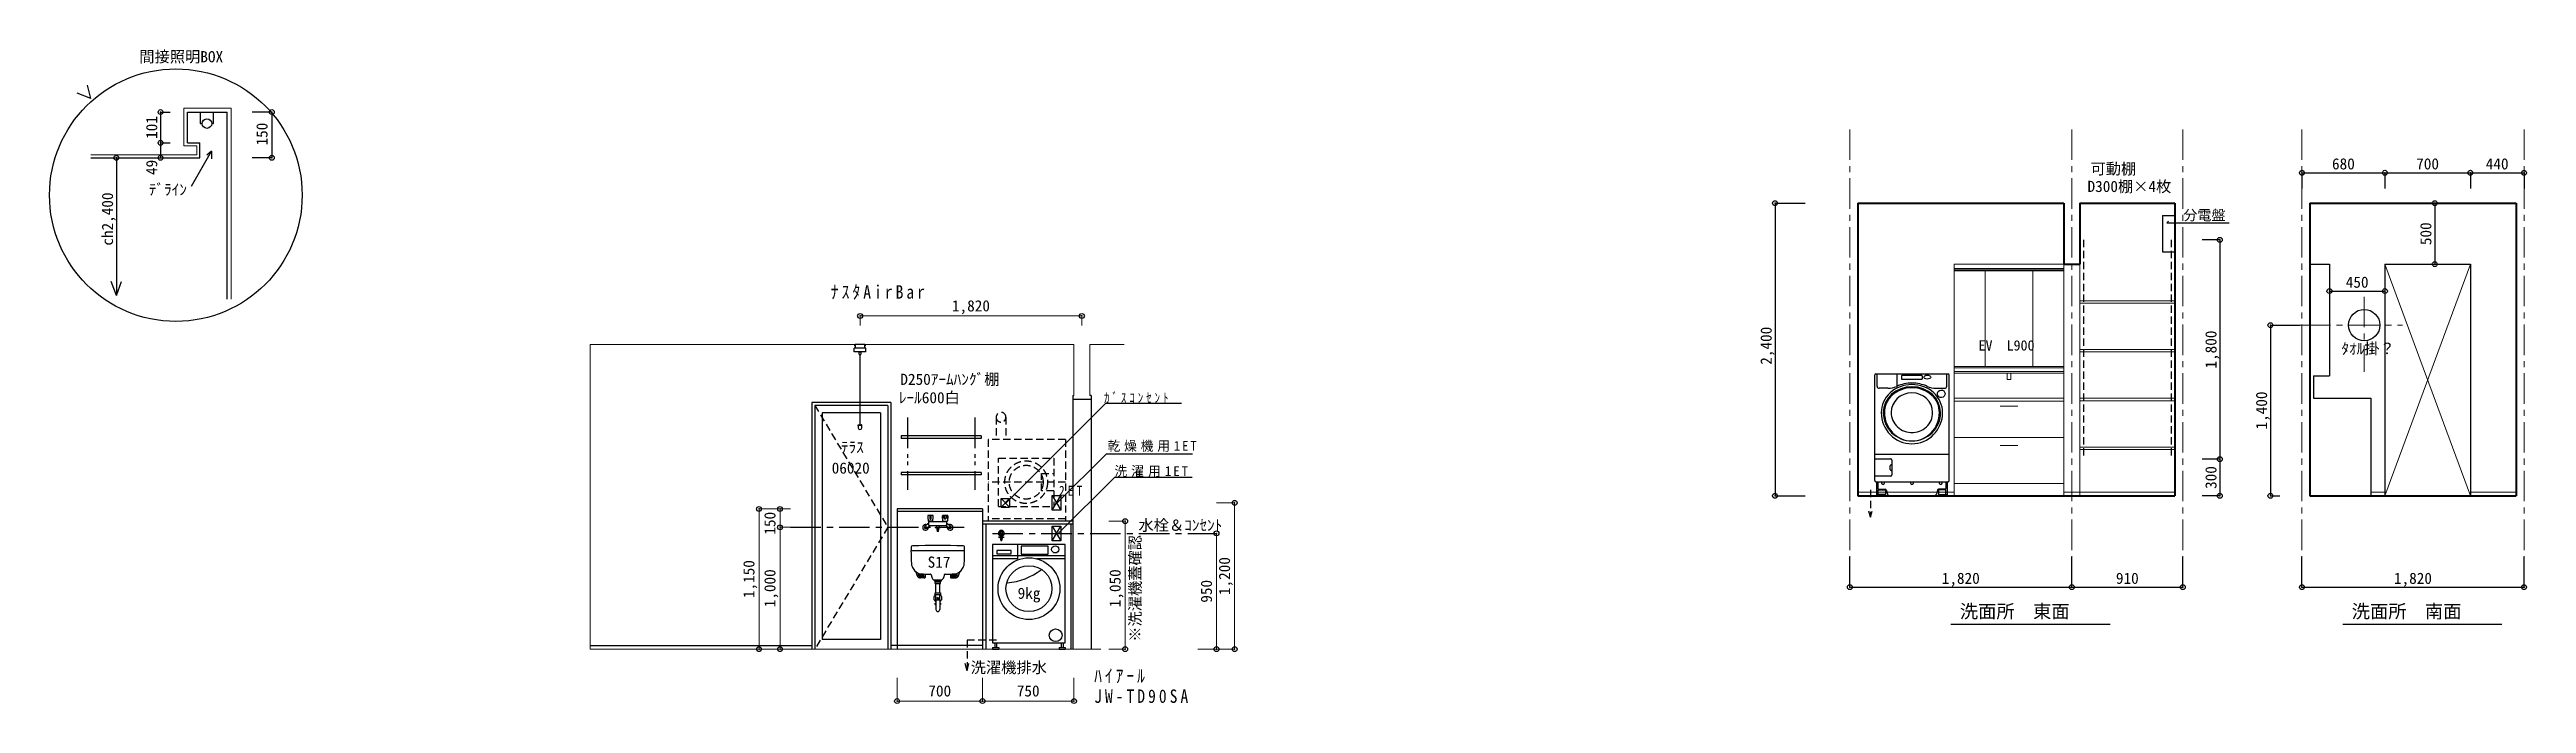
# Model space of a CAD drawing. Units: millimetres at full size, sheet at 1:50, with parts at 1:20. Extents: x -31113 to 29332, y -20209 to 31249.
# Drawn here: x -4985 to 15317, y -13799 to -8434 of the extents above; entities that cross this region are included whole.
import ezdxf
from ezdxf.enums import TextEntityAlignment as Align

# ---------------------------------------------------------------- set-up
doc = ezdxf.new("R2010")
doc.units = ezdxf.units.MM
doc.header["$LTSCALE"] = 50
doc.header["$PDMODE"] = 32
doc.header["$PDSIZE"] = 40
for name, pattern in [('CHAIN1', [8, 5, -1, 1, -1]), ('DASHED1', [1.8, 1.2, -0.6]), ('DOUBLE_CHAIN1', [8.8, 5, -1, 0.6, -0.6, 0.6, -1])]:
    doc.linetypes.add(name, pattern=pattern)
for name, color, linetype, lineweight in [('0-F_補助線', 7, 'Continuous', 25), ('B-1_通り芯・通り番号', 1, 'CHAIN1', 18), ('B-3_仕上線(黄)', 3, 'Continuous', 40), ('B-6_住宅設備・造作', 1, 'Continuous', 18), ('B-A_文字', 7, 'Continuous', 25), ('B-F_寸法・方位', 7, 'Continuous', 25), ('E-3_Layer227', 7, 'Continuous', 25), ('E-A_Layer234', 7, 'Continuous', 25), ('E-F_Layer239', 7, 'Continuous', 25)]:
    doc.layers.add(name, color=color, linetype=linetype, lineweight=lineweight)
doc.styles.add('ＭＳ ゴシック', font='')
doc.styles.get('ＭＳ ゴシック').set_extended_font_data('MS Gothic')

msp = doc.modelspace()

# ---------------------------------------------------------------- texts
at = {"layer": 'B-A_文字', "style": 'ＭＳ ゴシック'}
for s, height, p in [('間接照明BOX', 91.64, (-4248.93, -8566.17)), ('D300棚×4枚', 91.64, (11719.57, -9630.21)), ('可動棚', 91.64, (11743.7, -9485.42)), ('分電盤', 84.31, (12504.86, -9859.96)), ('1,820', 91.64, (2411.68, -10609.76)), ('EV\u3000L900', 84.31, (10826.03, -10928.3)), ('ﾃﾗｽ', 91.64, (1501.41, -11770.17)), ('06020', 91.64, (1426.03, -11940.36)), ('S17', 91.64, (2212.45, -12712.35)), ('9kg', 91.64, (2950.19, -12967.74)), ('洗面所\u3000東面', 110, (10672.45, -13130.71)), ('洗面所\u3000南面', 110, (13884.4, -13130.71)), ('洗濯機排水', 91.64, (2565.25, -13576.27)), ('700', 91.64, (2218.18, -13768.91)), ('750', 91.64, (2943.18, -13768.91))]:
    msp.add_text(s, height=height, dxfattribs=at).set_placement(p, align=Align.BOTTOM_LEFT)
for s, p in [('2,400', (9158.13, -11019.9)), ('150', (992.75, -12413.6)), ('※洗濯機蓋確認', (3986.55, -13292.41)), ('1,150', (820.42, -12934.52)), ('1,000', (992.75, -13009.52)), ('1,050', (3821.97, -13009.52)), ('1,200', (4718.71, -12909.52)), ('950', (4570.3, -12972.02))]:
    msp.add_text(s, height=91.64, rotation=90, dxfattribs=at).set_placement(p, align=Align.BOTTOM_LEFT)
at = {"layer": 'B-A_文字', "color": 6, "style": 'ＭＳ ゴシック'}
msp.add_text('ﾀｵﾙ掛？', height=91.64, dxfattribs=at).set_placement((13800.51, -10960.71), align=Align.BOTTOM_LEFT)
at = {"layer": 'B-A_文字', "color": 4, "style": 'ＭＳ ゴシック'}
for s, p in [('D250ｱｰﾑﾊﾝｸﾞ棚', (1988.87, -11212.49)), ('ﾚｰﾙ600白', (1977.21, -11363.19)), ('水栓＆ｺﾝｾﾝﾄ', (3940.3, -12409.35))]:
    msp.add_text(s, height=91.64, dxfattribs=at).set_placement(p, align=Align.BOTTOM_LEFT)
at = {"layer": 'B-A_文字', "attachment_point": 7, "style": 'ＭＳ ゴシック'}
for s, insert, char_height in [('\\T1.39;\\W0.85;ﾅｽﾀAirBar', (1418.84, -10486.91), 110), ('\\T1.57;\\W0.8;ｶﾞｽｺﾝｾﾝﾄ', (3658.55, -11334.42), 80.65), ('\\T1.3;\\W0.95;乾燥機用1ET', (3686.86, -11735.15), 80.65), ('\\T1.32;\\W0.95;洗濯用1ET', (3743.46, -11942.21), 80.65), ('\\T1.54;\\W0.85;2ET', (3289.11, -12093.56), 80.65), ('\\T1.38;\\W0.85;ﾊｲｱｰﾙ', (3577.35, -13632.17), 110), ('\\T1.39;\\W0.85;JW-TD90SA', (3577.35, -13795.43), 110)]:
    msp.add_mtext(s, dxfattribs=dict(at, insert=insert, char_height=char_height))
at = {"layer": 'B-F_寸法・方位', "style": 'ＭＳ ゴシック'}
for s, p in [('680', (13723.3, -9444.87)), ('700', (14413.3, -9444.87)), ('440', (14983.3, -9444.87)), ('450', (13835.8, -10415.44)), ('1,820', (10524.63, -12844.9)), ('910', (11952.13, -12844.9)), ('1,820', (14230.8, -12844.9))]:
    msp.add_text(s, height=91.64, dxfattribs=at).set_placement(p, align=Align.BOTTOM_LEFT)
for s, p in [('500', (14565.22, -10038.65)), ('1,800', (12803.98, -11051.15)), ('1,400', (13218.41, -11551.15)), ('300', (12803.98, -12038.65))]:
    msp.add_text(s, height=91.64, rotation=90, dxfattribs=at).set_placement(p, align=Align.BOTTOM_LEFT)
at = {"layer": 'E-A_Layer234', "style": 'ＭＳ ゴシック'}
msp.add_text('ﾃﾞﾗｲﾝ', height=91.64, dxfattribs=at).set_placement((-4171.04, -9656.29), align=Align.BOTTOM_LEFT)
at = {"layer": 'E-F_Layer239', "style": 'ＭＳ ゴシック'}
for s, p in [('101', (-4074.48, -9166.98)), ('150', (-3170.63, -9221.15)), ('49', (-4074.48, -9463.43)), ('ch2,400', (-4437.07, -10043.08))]:
    msp.add_text(s, height=91.64, rotation=90, dxfattribs=at).set_placement(p, align=Align.BOTTOM_LEFT)

# ---------------------------------------------------------------- linework, layer by layer
at = {"layer": '0-F_補助線'}
for p, q in [((9975.06, -11970.58), (9975.06, -11103.68)), ((9983.84, -11094.9), (10576.28, -11094.9)), ((9994.48, -11195.77), (9994.48, -11094.9)), ((10195.06, -11112.01), (10195.06, -11136.01)), ((10362.06, -11109.01), (10198.06, -11109.01)), ((10198.06, -11139.01), (10362.06, -11139.01)), ((10365.06, -11112.01), (10365.06, -11136.01)), ((10565.64, -11195.77), (10565.64, -11094.9)), ((10585.06, -11970.58), (10585.06, -11103.68)), ((10082.28, -11213.34), (10012.04, -11213.34)), ((10477.84, -11213.34), (10548.08, -11213.34)), ((10585.06, -11755.66), (9975.06, -11755.66)), ((9975.06, -11792.84), (10107.25, -11792.84)), ((10107.25, -11932.84), (9975.06, -11932.84)), ((10101.03, -11879.06), (10101.03, -11849.91)), ((10109.81, -11841.13), (10116.03, -11841.13)), ((10116.03, -11887.84), (10109.81, -11887.84)), ((10116.03, -11801.62), (10116.03, -11924.06)), ((10116.03, -11841.13), (10116.03, -11887.84)), ((9983.84, -11979.36), (10576.28, -11979.36)), ((9990.06, -11979.36), (9990.06, -12086.59)), ((9991.82, -12088.35), (9997.87, -12088.35)), ((9997.87, -12088.35), (9997.87, -12094.9)), ((10000.89, -11979.36), (10000.89, -12035.75)), ((10005.89, -12040.75), (10061.65, -12040.75)), ((10007.6, -12094.9), (10007.6, -12084.48)), ((10070.14, -12047.26), (10079.67, -12082.85)), ((10489.99, -12047.26), (10480.45, -12082.85)), ((10554.23, -12040.75), (10498.47, -12040.75)), ((10552.52, -12094.9), (10552.52, -12084.48)), ((10559.23, -11979.36), (10559.23, -12035.75)), ((10562.25, -12088.35), (10562.25, -12094.9)), ((10568.3, -12088.35), (10562.25, -12088.35)), ((10570.06, -11979.36), (10570.06, -12086.59))]:
    msp.add_line(p, q, dxfattribs=at)
for points in [[(9994.48, -11094.9), (10156.42, -11094.9), (10156.42, -11196.93)], [(9997.87, -12094.9), (10057.6, -12094.9), (10057.6, -12084.48)], [(10562.25, -12094.9), (10502.52, -12094.9), (10502.52, -12084.48)]]:
    msp.add_lwpolyline(points, dxfattribs=at)
for points in [[(10002.6, -12084.48), (10002.6, -12045.35), (10062.6, -12045.35), (10062.6, -12084.48)], [(10557.52, -12084.48), (10557.52, -12045.35), (10497.52, -12045.35), (10497.52, -12084.48)]]:
    msp.add_lwpolyline(points, close=True, dxfattribs=at)
for centre, radius, start, end in [((9983.84, -11103.68), 8.78, 90, 180), ((10198.06, -11112.01), 3, 90, 180), ((10198.06, -11136.01), 3, 180, 270), ((10362.06, -11112.01), 3, 0, 90), ((10362.06, -11136.01), 3, 270, 360), ((10576.28, -11103.68), 8.78, 0, 90), ((10012.04, -11195.77), 17.56, 180, 270), ((10082.28, -11037.69), 175.64, 270, 294.56985), ((10278.57, -11467.03), 296.44, 89.71218, 114.56985), ((10281.55, -11467.03), 296.44, 65.43015, 90.28782), ((10477.84, -11037.69), 175.64, 245.43015, 270), ((10548.08, -11195.77), 17.56, 270, 360), ((9983.84, -11970.58), 8.78, 180, 270), ((10109.81, -11849.91), 8.78, 90, 180), ((10109.81, -11879.06), 8.78, 180, 270), ((10107.25, -11801.62), 8.78, 0, 90), ((10107.25, -11924.06), 8.78, 270, 360), ((10576.28, -11970.58), 8.78, 270, 0), ((9991.82, -12086.59), 1.76, 180, 270), ((10005.89, -12035.75), 5, 180, 270), ((10061.65, -12049.53), 8.78, 15, 90), ((10088.15, -12080.58), 8.78, 195, 270), ((10471.97, -12080.58), 8.78, 270, 345), ((10498.47, -12049.53), 8.78, 90, 165), ((10554.23, -12035.75), 5, 270, 360), ((10568.3, -12086.59), 1.76, 270, 360)]:
    msp.add_arc(centre, radius, start, end, dxfattribs=at)
for centre, major_axis, ratio in [((10406.23, -11121.38), (27.9, 0), 0.592958), ((10520.18, -11258.44), (31.61, 3.35), 0.947312)]:
    msp.add_ellipse(centre, major_axis=major_axis, ratio=ratio, dxfattribs=at)
for centre, major_axis, ratio, start_param, end_param in [((10280.06, -11412.9), (-251.41, 8.1), 0.91454, 4.7418278, 6.31837872), ((10280.06, -11412.9), (234.81, 0), 0.907571, 1.57079633, 3.14159265), ((10280.06, -11407.85), (225.06, 0), 0.883564, 1.57079633, 3.17153365), ((10280.06, -11412.9), (169.99, 0), 0.956137, 1.57079633, 3.14159265), ((10280.06, -11412.9), (251.41, 8.1), 0.91454, 6.2479919, 7.82454281), ((10280.06, -11412.9), (234.81, 0), 0.907571, 6.28318531, 7.85398163), ((10280.06, -11407.85), (225.06, 0), 0.883564, 6.25324431, 7.85398163), ((10280.06, -11412.9), (169.99, 0), 0.956137, 6.28318531, 7.85398163), ((10280.06, -11412.9), (0, 255.25), 0.985335, 1.57079633, 3.14159267), ((10280.06, -11412.9), (-234.81, 0), 0.989532, 0, 1.57079633), ((10280.06, -11412.9), (0, 232.35), 0.968287, 1.57079633, 3.14159267), ((10280.06, -11412.9), (-169.99, 0), 0.956097, 0, 1.60314112), ((10280.06, -11412.9), (169.99, 0), 0.956097, 4.68004418, 6.28318531), ((10280.06, -11412.9), (0, 255.25), 0.985335, 3.14159264, 4.71238898), ((10280.06, -11412.9), (234.81, 0), 0.989532, 4.71238898, 6.28318531), ((10280.06, -11412.9), (0, -232.35), 0.968287, 6.28318529, 7.85398163), ((10043.63, -11979.36), (0, -23.09), 0.600269, 4.71238898, 7.85398163), ((10280.06, -11979.36), (0, -23.09), 0.600269, 4.71238898, 7.85398163), ((10516.49, -11979.36), (0, -23.09), 0.600269, 4.71238898, 7.85398163)]:
    msp.add_ellipse(centre, major_axis=major_axis, ratio=ratio, start_param=start_param, end_param=end_param, dxfattribs=at)
at = {"layer": 'B-1_通り芯・通り番号'}
for p, q in [((9770.88, -9090.15), (9770.88, -12844.9)), ((11590.88, -9090.15), (11590.88, -12844.9)), ((12500.88, -9090.15), (12500.88, -12844.9)), ((13477.05, -9090.15), (13477.05, -12844.9)), ((15297.05, -9090.15), (15297.05, -12844.9)), ((13987.05, -10462.77), (13987.05, -11077.51)), ((13460.22, -10694.9), (14302.05, -10694.9))]:
    msp.add_line(p, q, dxfattribs=at)
at = {"layer": 'B-3_仕上線(黄)'}
for p, q in [((9835.88, -9694.9), (9835.88, -12094.9)), ((9835.88, -9694.9), (11525.88, -9694.9)), ((11525.88, -9694.9), (11525.88, -10194.9)), ((11655.88, -9694.9), (11655.88, -10194.9)), ((11655.88, -9694.9), (12435.88, -9694.9)), ((12435.88, -9694.9), (12435.88, -12094.9)), ((13542.05, -9694.9), (13542.05, -12094.9)), ((13542.05, -9694.9), (15232.05, -9694.9)), ((15232.05, -9694.9), (15232.05, -12094.9)), ((11525.88, -10194.9), (11655.88, -10194.9)), ((9835.88, -12094.9), (12435.88, -12094.9)), ((13542.05, -12094.9), (15232.05, -12094.9))]:
    msp.add_line(p, q, dxfattribs=at)
at = {"layer": 'B-6_住宅設備・造作', "color": 4, "lineweight": 9}
for p, q in [((10625.88, -10194.9), (10625.88, -12094.9)), ((10625.88, -10194.9), (11525.88, -10194.9)), ((10625.88, -10229.9), (11525.88, -10229.9)), ((10625.88, -10239.9), (11525.88, -10239.9)), ((10625.88, -10249.9), (11525.88, -10249.9)), ((10880.2, -11034.9), (10880.2, -10249.9)), ((11271.56, -11034.9), (11271.56, -10249.9)), ((11525.88, -10194.9), (11525.88, -12094.9)), ((11655.88, -10194.9), (11655.88, -12094.9)), ((11655.88, -10494.9), (12435.88, -10494.9)), ((11655.88, -10514.9), (12435.88, -10514.9)), ((11655.88, -10894.9), (12435.88, -10894.9)), ((11655.88, -10914.9), (12435.88, -10914.9)), ((10625.88, -11034.9), (11525.88, -11034.9)), ((10625.88, -11044.9), (11525.88, -11044.9)), ((10625.88, -11074.9), (11525.88, -11074.9)), ((10625.88, -11089.9), (11525.88, -11089.9)), ((11060.88, -11092.23), (11060.88, -11142.23)), ((11060.88, -11142.23), (11090.88, -11142.23)), ((11090.88, -11092.23), (11090.88, -11142.23)), ((10625.88, -11294.9), (11525.88, -11294.9)), ((10625.88, -11319.03), (11525.88, -11319.03)), ((11004.63, -11360.25), (11075.88, -11360.25)), ((11147.13, -11360.25), (11075.88, -11360.25)), ((11655.88, -11294.9), (12435.88, -11294.9)), ((11655.88, -11314.9), (12435.88, -11314.9)), ((10625.88, -11616.43), (11525.88, -11616.43)), ((11004.63, -11681.77), (11075.88, -11681.77)), ((11147.13, -11681.77), (11075.88, -11681.77)), ((11655.88, -11694.9), (12435.88, -11694.9)), ((11655.88, -11714.9), (12435.88, -11714.9)), ((10625.88, -11993.38), (11525.88, -11993.38))]:
    msp.add_line(p, q, dxfattribs=at)
at = {"layer": 'B-6_住宅設備・造作', "color": 7, "lineweight": 25}
for p, q in [((14157.05, -10194.9), (14857.05, -10194.9)), ((14157.05, -10194.9), (14157.05, -12094.9)), ((14857.05, -10194.9), (14857.05, -12094.9)), ((13571.52, -11110.9), (13702.05, -11110.9))]:
    msp.add_line(p, q, dxfattribs=at)
for points in [[(13542.05, -10194.9), (13702.05, -10194.9), (13702.05, -11110.9)], [(13571.52, -11110.9), (13571.52, -11294.9), (14042.05, -11294.9), (14042.05, -12094.9)]]:
    msp.add_lwpolyline(points, dxfattribs=at)
at = {"layer": 'B-A_文字'}
for p, q in [((12334.44, -9794.9), (12435.88, -9794.9)), ((9835.88, -12094.9), (12435.88, -12094.9))]:
    msp.add_line(p, q, dxfattribs=at)
at = {"layer": 'B-A_文字', "color": 4, "lineweight": 9}
for p, q in [((1658.93, -10619.76), (3476.93, -10619.76)), ((1658.93, -10619.76), (1658.93, -10698.45)), ((3476.93, -10619.76), (3476.93, -10698.45)), ((-553.07, -10853.27), (-553.07, -13353.27)), ((3411.93, -10853.27), (-553.07, -10853.27)), ((3411.93, -10853.27), (3411.93, -11273.27)), ((3541.93, -10853.27), (3541.93, -11273.27)), ((3541.93, -10853.27), (3823.8, -10853.27)), ((4728.71, -12153.27), (4580.3, -12153.27)), ((4728.71, -12153.27), (4728.71, -13353.27)), ((830.42, -12203.27), (830.42, -13353.27)), ((830.42, -12203.27), (1002.75, -12203.27)), ((1002.75, -12353.27), (1002.75, -12203.27)), ((1002.75, -12203.27), (1087.25, -12203.27)), ((1002.75, -13353.27), (1002.75, -12353.27)), ((1002.75, -12353.27), (1087.25, -12353.27)), ((1002.75, -12353.27), (1087.25, -12353.27)), ((3831.97, -12303.27), (3698.38, -12303.27)), ((3831.97, -12303.27), (3831.97, -13353.27)), ((4580.3, -12403.27), (4426.22, -12403.27)), ((4580.3, -13353.27), (4580.3, -12403.27)), ((3633.16, -13353.27), (-553.07, -13353.27)), ((830.42, -13353.27), (1002.75, -13353.27)), ((1002.75, -13353.27), (1087.25, -13353.27)), ((3831.97, -13353.27), (3698.38, -13353.27)), ((4580.3, -13353.27), (4426.22, -13353.27)), ((4728.71, -13353.27), (4580.3, -13353.27)), ((1961.93, -13778.91), (1961.93, -13588.19)), ((2661.93, -13778.91), (2661.93, -13588.19)), ((3411.93, -13778.91), (3411.93, -13588.19)), ((1961.93, -13778.91), (2661.93, -13778.91)), ((2661.93, -13778.91), (3411.93, -13778.91))]:
    msp.add_line(p, q, dxfattribs=at)
at = {"layer": 'B-A_文字', "color": 134}
for p, q in [((1610.93, -10912.97), (1610.93, -10883.27)), ((1704.63, -10913.27), (1611.23, -10913.27)), ((1615.93, -10865.77), (1615.93, -10859.87)), ((1616.93, -10859.67), (1616.13, -10859.67)), ((1616.93, -10859.67), (1617.93, -10859.42)), ((1616.93, -10865.97), (1617.93, -10866.22)), ((1617.93, -10853.27), (1617.93, -10883.27)), ((1651.43, -10914.27), (1651.43, -10920.27)), ((1651.43, -10934.27), (1651.43, -10920.27)), ((1652.43, -10935.27), (1663.43, -10935.27)), ((1656.93, -10935.27), (1656.93, -11513.27)), ((1658.93, -11513.27), (1658.93, -10935.27)), ((1664.43, -10920.27), (1664.43, -10914.27)), ((1664.43, -10920.27), (1664.43, -10934.27)), ((1686.93, -10914.27), (1687.93, -10913.27)), ((1698.93, -10859.67), (1697.93, -10859.42)), ((1698.93, -10865.97), (1697.93, -10866.22)), ((1698.93, -10865.97), (1699.73, -10865.97)), ((1699.93, -10859.87), (1699.93, -10865.77)), ((1286.93, -11353.27), (1286.93, -13353.27)), ((1886.93, -11353.27), (1286.93, -11353.27)), ((1886.93, -11353.27), (1886.93, -13353.27)), ((1911.93, -11328.27), (1911.93, -13353.27)), ((3401.93, -11303.27), (3401.93, -13353.27)), ((3551.93, -11303.27), (3551.93, -13353.27)), ((1638.18, -11515.27), (1667.68, -11515.27)), ((1643.18, -11514.27), (1643.18, -11515.27)), ((1672.68, -11515.27), (1643.18, -11515.27)), ((1643.18, -11515.27), (1643.18, -11537.02)), ((1644.18, -11513.27), (1671.68, -11513.27)), ((1672.68, -11514.27), (1672.68, -11515.27)), ((1672.68, -11537.02), (1672.68, -11515.27)), ((1826.93, -11413.27), (1826.93, -13273.27)), ((1995.7, -11603.27), (1995.7, -11624.27)), ((1995.7, -11603.27), (1995.7, -11624.27)), ((2651.73, -11603.27), (1995.7, -11603.27)), ((1995.7, -11903.27), (1995.7, -11924.27)), ((1995.7, -11903.27), (1995.7, -11924.27)), ((2651.73, -11903.27), (1995.7, -11903.27)), ((2814.75, -12118.27), (2884.75, -12118.27)), ((2814.75, -12188.27), (2814.75, -12118.27)), ((2884.75, -12118.27), (2814.75, -12188.27)), ((2814.75, -12118.27), (2884.75, -12188.27)), ((2884.75, -12118.27), (2884.75, -12188.27)), ((3232.87, -12093.27), (3302.87, -12213.27)), ((3232.87, -12213.27), (3302.87, -12093.27)), ((2188.86, -12360.34), (2203.01, -12346.2)), ((2203.01, -12360.34), (2188.86, -12346.2)), ((2221.93, -12320.65), (2189.63, -12344.87)), ((2202.23, -12361.67), (2232.57, -12338.92)), ((2213.43, -12258.75), (2213.43, -12281.39)), ((2215.93, -12286.36), (2215.93, -12301.57)), ((2216.56, -12279.41), (2216.56, -12258.59)), ((2254.73, -12302.77), (2217.13, -12302.77)), ((2221.93, -12338.92), (2369.93, -12338.92)), ((2224.43, -12302.77), (2224.43, -12306.77)), ((2230.99, -12258.59), (2230.99, -12279.41)), ((2230.99, -12279.41), (2231, -12281.03)), ((2234.35, -12286.09), (2235.94, -12286.36)), ((2235.94, -12286.36), (2237.52, -12286.09)), ((2240.88, -12279.41), (2240.88, -12258.59)), ((2247.43, -12306.77), (2247.43, -12302.77)), ((2255.93, -12301.57), (2255.93, -12286.36)), ((2258.43, -12281.39), (2258.43, -12258.75)), ((2258.43, -12281.32), (2258.43, -12281.35)), ((2273.93, -12356.02), (2317.93, -12356.02)), ((2273.93, -12356.02), (2273.93, -12358.52)), ((2282.63, -12340.42), (2282.63, -12356.02)), ((2309.23, -12340.42), (2282.63, -12340.42)), ((2282.93, -12340.42), (2282.93, -12338.92)), ((2287.53, -12358.52), (2287.53, -12360.92)), ((2287.53, -12360.92), (2289.08, -12362.46)), ((2289.08, -12364.58), (2287.53, -12366.12)), ((2287.53, -12366.12), (2287.53, -12367.52)), ((2288.08, -12367.52), (2288.08, -12378.02)), ((2303.78, -12378.02), (2288.08, -12378.02)), ((2289.13, -12362.6), (2289.13, -12364.43)), ((2290.68, -12378.02), (2290.68, -12386.52)), ((2301.18, -12386.52), (2301.18, -12378.02)), ((2302.73, -12364.43), (2302.73, -12362.6)), ((2302.79, -12362.46), (2304.33, -12360.92)), ((2304.33, -12366.12), (2302.79, -12364.58)), ((2303.78, -12378.02), (2303.78, -12367.52)), ((2304.33, -12360.92), (2304.33, -12358.52)), ((2304.33, -12367.52), (2304.33, -12366.12)), ((2308.93, -12338.92), (2308.93, -12340.42)), ((2309.23, -12356.02), (2309.23, -12340.42)), ((2317.93, -12358.52), (2317.93, -12356.02)), ((2333.43, -12281.39), (2333.43, -12258.75)), ((2333.44, -12281.32), (2333.44, -12281.35)), ((2335.93, -12301.57), (2335.93, -12286.36)), ((2337.13, -12302.77), (2374.73, -12302.77)), ((2344.43, -12306.77), (2344.43, -12302.77)), ((2350.99, -12279.41), (2350.99, -12258.59)), ((2355.93, -12286.36), (2354.35, -12286.09)), ((2357.52, -12286.09), (2355.93, -12286.36)), ((2389.63, -12361.67), (2359.3, -12338.92)), ((2360.88, -12279.41), (2360.87, -12281.03)), ((2360.88, -12258.59), (2360.88, -12279.41)), ((2367.43, -12302.77), (2367.43, -12306.77)), ((2369.93, -12338.92), (2369.93, -12306.77)), ((2369.93, -12320.65), (2402.23, -12344.87)), ((2375.31, -12279.41), (2375.31, -12258.59)), ((2375.93, -12286.36), (2375.93, -12301.57)), ((2378.43, -12258.75), (2378.43, -12281.39)), ((2388.86, -12360.34), (2403.01, -12346.2)), ((2403.01, -12360.34), (2388.86, -12346.2)), ((2814.75, -12188.27), (2884.75, -12188.27)), ((3232.87, -12343.27), (3302.87, -12463.27)), ((3232.87, -12463.27), (3302.87, -12343.27)), ((2301.18, -12386.52), (2290.68, -12386.52)), ((2745.27, -12583.55), (3340.27, -12583.55)), ((2794.84, -12433.37), (2794.64, -12433.57)), ((2794.64, -12433.57), (2794.64, -12434.37)), ((2794.84, -12433.37), (2838.44, -12433.37)), ((2797.4, -12402.27), (2797.4, -12404.26)), ((2801.29, -12401.27), (2798.4, -12401.27)), ((2798.4, -12405.26), (2801.29, -12405.26)), ((2802.89, -12417.13), (2802.89, -12406.99)), ((2802.89, -12417.13), (2802.89, -12417.57)), ((2803.54, -12417.77), (2803.09, -12417.77)), ((2804.34, -12417.77), (2803.34, -12418.77)), ((2803.34, -12418.77), (2803.34, -12432.37)), ((2829.75, -12417.77), (2803.54, -12417.77)), ((2808.24, -12435.87), (2808.24, -12438.27)), ((2808.24, -12438.27), (2809.84, -12439.87)), ((2809.84, -12441.87), (2808.24, -12443.47)), ((2808.24, -12443.47), (2808.24, -12444.67)), ((2808.24, -12444.67), (2808.44, -12444.87)), ((2808.79, -12444.87), (2808.79, -12454.37)), ((2823.71, -12410.34), (2809.57, -12396.2)), ((2809.57, -12410.34), (2823.71, -12396.2)), ((2809.84, -12439.87), (2809.84, -12441.87)), ((2811.39, -12455.37), (2811.39, -12463.67)), ((2821.69, -12463.87), (2811.59, -12463.87)), ((2821.89, -12463.67), (2821.89, -12455.37)), ((2823.44, -12439.87), (2825.04, -12438.27)), ((2823.44, -12441.87), (2823.44, -12439.87)), ((2825.04, -12443.47), (2823.44, -12441.87)), ((2824.49, -12454.37), (2824.49, -12444.87)), ((2824.84, -12444.87), (2825.04, -12444.67)), ((2825.04, -12438.27), (2825.04, -12435.87)), ((2825.04, -12444.67), (2825.04, -12443.47)), ((2829.94, -12418.77), (2828.94, -12417.77)), ((2830.19, -12417.77), (2829.75, -12417.77)), ((2829.94, -12432.37), (2829.94, -12418.77)), ((2830.39, -12406.99), (2830.39, -12417.13)), ((2830.39, -12417.57), (2830.39, -12417.13)), ((2838.64, -12433.57), (2838.44, -12433.37)), ((2838.64, -12434.37), (2838.64, -12433.57)), ((2952.26, -12611.18), (2952.26, -12493.27)), ((2139.35, -12747.34), (2137.82, -12755.15)), ((2137.89, -12754.38), (2137.89, -12730.73)), ((2167.68, -12739.27), (2149.16, -12739.27)), ((2185.91, -12769.27), (2155.05, -12769.27)), ((2177.49, -12747.34), (2181, -12765.23)), ((2180.91, -12764.27), (2180.91, -12736.13)), ((2192.24, -12736.63), (2190.9, -12764.51)), ((2242.71, -12742.52), (2246.53, -12762.69)), ((2253.56, -12775.28), (2261.69, -12783.73)), ((2265.3, -12785.27), (2326.57, -12785.27)), ((2274.36, -12785.27), (2268.43, -12789.54)), ((2268.43, -12789.54), (2268.43, -12794.77)), ((2268.43, -12789.54), (2323.43, -12789.54)), ((2317.51, -12785.27), (2323.43, -12789.54)), ((2323.43, -12789.54), (2323.43, -12794.77)), ((2338.31, -12775.28), (2330.18, -12783.73)), ((2349.16, -12742.52), (2345.34, -12762.69)), ((2399.63, -12736.63), (2400.97, -12764.51)), ((2405.96, -12769.27), (2436.82, -12769.27)), ((2414.38, -12747.34), (2410.87, -12765.23)), ((2410.96, -12764.27), (2410.96, -12736.13)), ((2424.19, -12739.27), (2442.71, -12739.27)), ((2427.69, -12754.27), (2430.57, -12749.27)), ((2430.57, -12759.27), (2427.69, -12754.27)), ((2430.57, -12749.27), (2436.35, -12749.27)), ((2436.35, -12759.27), (2430.57, -12759.27)), ((2436.35, -12749.27), (2439.23, -12754.27)), ((2439.23, -12754.27), (2436.35, -12759.27)), ((2452.52, -12747.34), (2454.05, -12755.15)), ((2453.98, -12754.38), (2453.98, -12730.73)), ((2952.26, -12611.18), (2745.27, -12611.18)), ((3340.27, -12611.18), (3105.58, -12611.18)), ((2323.43, -12794.77), (2268.43, -12794.77)), ((2270.93, -12794.77), (2270.93, -12801.77)), ((2270.93, -12801.77), (2320.93, -12801.77)), ((2275.93, -12803.47), (2273.43, -12804.91)), ((2273.43, -12813.47), (2273.43, -12804.91)), ((2273.93, -12904.27), (2273.93, -12892.27)), ((2273.93, -12892.27), (2317.93, -12892.27)), ((2273.93, -12904.27), (2317.93, -12904.27)), ((2273.93, -12987.57), (2280.06, -12987.57)), ((2279.13, -12950.89), (2279.13, -12904.27)), ((2312.73, -12950.89), (2279.13, -12950.89)), ((2279.63, -12815.47), (2312.23, -12815.47)), ((2280.06, -12892.27), (2280.06, -12815.47)), ((2280.06, -12950.89), (2280.06, -13028.27)), ((2288.86, -12942.34), (2303.01, -12928.2)), ((2303.01, -12942.34), (2288.86, -12928.2)), ((2311.81, -12892.27), (2311.81, -12815.47)), ((2311.81, -12950.89), (2311.81, -13028.27)), ((2311.81, -12975.57), (2317.93, -12975.57)), ((2311.81, -12987.57), (2317.93, -12987.57)), ((2312.73, -12950.89), (2312.73, -12904.27)), ((2315.93, -12803.47), (2318.43, -12804.91)), ((2317.93, -12892.27), (2317.93, -12904.27)), ((2317.93, -12975.57), (2317.93, -12987.57)), ((2318.43, -12813.47), (2318.43, -12804.91)), ((2320.93, -12801.77), (2320.93, -12794.77)), ((-553.07, -13323.27), (1261.93, -13323.27)), ((1826.93, -13273.27), (1346.93, -13273.27)), ((2661.93, -13323.27), (1911.93, -13323.27)), ((2745.27, -13338.27), (2745.27, -13353.27)), ((2745.27, -13338.27), (2795.27, -13338.27)), ((2745.27, -13353.27), (2795.27, -13353.27)), ((2762.77, -13301.27), (2762.77, -13338.27)), ((2777.77, -13301.27), (2777.77, -13338.27)), ((2795.27, -13338.27), (2795.27, -13353.27)), ((3290.27, -13338.27), (3290.27, -13353.27)), ((3290.27, -13338.27), (3340.27, -13338.27)), ((3290.27, -13353.27), (3340.27, -13353.27)), ((3307.77, -13301.27), (3307.77, -13338.27)), ((3322.77, -13301.27), (3322.77, -13338.27)), ((3340.27, -13338.27), (3340.27, -13353.27))]:
    msp.add_line(p, q, dxfattribs=at)
at = {"layer": 'B-A_文字', "color": 6}
for p, q in [((2857.1, -12151.66), (3673.92, -11334.84)), ((3401.93, -11273.27), (3411.93, -11273.27)), ((3401.93, -11273.27), (3401.93, -11303.27)), ((3401.93, -11303.27), (3551.93, -11303.27)), ((3551.93, -11273.27), (3541.93, -11273.27)), ((3551.93, -11273.27), (3551.93, -11303.27)), ((3673.92, -11334.84), (4293.15, -11334.84)), ((3272.72, -12154.64), (3677.76, -11749.61)), ((3677.76, -11749.61), (4382.54, -11749.61)), ((3280.17, -12407.89), (3747.26, -11940.8)), ((3747.26, -11940.8), (4379.56, -11940.8)), ((2661.93, -12223.27), (1961.93, -12223.27)), ((2661.93, -12203.27), (2661.93, -13353.27)), ((3401.93, -12303.27), (2661.93, -12303.27)), ((3401.93, -12328.27), (2661.93, -12328.27)), ((2688.93, -12328.27), (2688.93, -13353.27)), ((3384.93, -12328.27), (3384.93, -13353.27))]:
    msp.add_line(p, q, dxfattribs=at)
at = {"layer": 'B-A_文字', "color": 6, "linetype": 'DOUBLE_CHAIN1'}
for p, q in [((2047.55, -11453.27), (2047.55, -12044.77)), ((2598.72, -11453.27), (2598.72, -12044.77))]:
    msp.add_line(p, q, dxfattribs=at)
at = {"layer": 'B-A_文字', "color": 134, "linetype": 'DASHED1'}
for p, q in [((2773.96, -11450.4), (2773.96, -11633.27)), ((2853.96, -11450.4), (2853.96, -11633.27)), ((2707.68, -11633.27), (2707.68, -12303.27)), ((3341.68, -11633.27), (2707.68, -11633.27)), ((3341.68, -11633.27), (3341.68, -12303.27)), ((2793.61, -11785.07), (3246.63, -11785.07)), ((2793.61, -12181.47), (2793.61, -11785.07)), ((3146.44, -11911.39), (3246.63, -11911.39)), ((3246.63, -11785.07), (3246.63, -12181.47)), ((3341.68, -11983.27), (2707.68, -11983.27)), ((3341.68, -12283.27), (2707.68, -12283.27)), ((3341.68, -12303.27), (2707.68, -12303.27)), ((2793.61, -12181.47), (3246.63, -12181.47))]:
    msp.add_line(p, q, dxfattribs=at)
at = {"layer": 'B-A_文字', "color": 1, "lineweight": 18}
for p, q in [((9835.88, -12064.9), (10625.88, -12064.9)), ((11525.88, -12064.9), (12435.88, -12064.9)), ((14042.05, -12064.9), (14157.05, -12064.9)), ((14857.05, -12064.9), (15232.05, -12064.9))]:
    msp.add_line(p, q, dxfattribs=at)
at = {"layer": 'B-A_文字', "color": 134, "linetype": 'CHAIN1'}
for p, q in [((1087.25, -12353.27), (2511.98, -12353.27)), ((2744.04, -12403.27), (4580.3, -12403.27))]:
    msp.add_line(p, q, dxfattribs=at)
at = {"layer": 'B-A_文字', "color": 6, "linetype": 'DASHED1'}
msp.add_line((2535.34, -13530.04), (2556.34, -13451.67), dxfattribs=at)
at = {"layer": 'B-A_文字'}
for points in [[(12334.44, -9794.9), (12334.44, -10094.9), (12435.88, -10094.9)], [(12383.42, -9841.9), (12369.88, -9855.45), (12880.67, -9855.45)]]:
    msp.add_lwpolyline(points, dxfattribs=at)
at = {"layer": 'B-A_文字', "color": 134}
for points in [[(1704.93, -10912.97), (1704.93, -10883.27), (1610.93, -10883.27)], [(1616.93, -10859.67), (1616.93, -10865.97), (1616.13, -10865.97)], [(1697.93, -10883.27), (1697.93, -10853.27), (1617.93, -10853.27)], [(1686.93, -10914.27), (1628.93, -10914.27), (1627.93, -10913.27)], [(1698.93, -10865.97), (1698.93, -10859.67), (1699.73, -10859.67)], [(1911.93, -11328.27), (1261.93, -11328.27), (1261.93, -13353.27)], [(1826.93, -11413.27), (1346.93, -11413.27), (1346.93, -13273.27)], [(2651.73, -11603.27), (2651.73, -11624.27), (1995.7, -11624.27)], [(2651.73, -11903.27), (2651.73, -11924.27), (1995.7, -11924.27)], [(2221.93, -12338.92), (2221.93, -12306.77), (2369.93, -12306.77)], [(2255.31, -12258.59), (2255.31, -12279.41), (2255.32, -12281.03)], [(2317.93, -12358.52), (2295.93, -12358.52), (2273.93, -12358.52)], [(2304.33, -12367.52), (2295.93, -12367.52), (2287.53, -12367.52)], [(2295.93, -12338.92), (2307.93, -12338.92), (2308.73, -12338.92)], [(2336.55, -12258.59), (2336.55, -12279.41), (2336.55, -12281.03)], [(2837.14, -12435.87), (2816.64, -12435.87), (2796.14, -12435.87)], [(2812.1, -12429.68), (2812.1, -12418.77), (2808.09, -12418.77), (2808.09, -12429.68)], [(2825.04, -12438.27), (2816.64, -12438.27), (2808.24, -12438.27)], [(2825.04, -12443.47), (2816.64, -12443.47), (2808.24, -12443.47)], [(2824.84, -12444.87), (2816.64, -12444.87), (2808.44, -12444.87)], [(2823.49, -12455.37), (2816.64, -12455.37), (2809.79, -12455.37)], [(2825.2, -12429.68), (2825.2, -12418.77), (2821.19, -12418.77), (2821.19, -12429.68)], [(2273.93, -12987.57), (2273.93, -12975.57), (2280.06, -12975.57)]]:
    msp.add_lwpolyline(points, dxfattribs=at)
at = {"layer": 'B-A_文字', "color": 134, "linetype": 'DASHED1'}
for points in [[(1286.93, -11353.27), (1886.93, -12353.27), (1286.93, -13353.27)], [(3246.63, -12055.14), (3146.44, -12055.14), (3146.44, -11911.39)]]:
    msp.add_lwpolyline(points, dxfattribs=at)
at = {"layer": 'B-A_文字', "color": 134}
for points in [[(3302.87, -12213.27), (3232.87, -12213.27), (3232.87, -12093.27), (3302.87, -12093.27)], [(3302.87, -12463.27), (3232.87, -12463.27), (3232.87, -12343.27), (3302.87, -12343.27)], [(3340.27, -12493.27), (2745.27, -12493.27), (2745.27, -13301.27), (3340.27, -13301.27)], [(2779.81, -12572.06), (2898.06, -12572.06), (2898.06, -12542.49), (2779.81, -12542.49)], [(2979.2, -12573.7), (3199.28, -12573.7), (3199.28, -12508), (2979.2, -12508)], [(2161.29, -12749.27), (2164.18, -12754.27), (2161.29, -12759.27), (2155.52, -12759.27), (2152.63, -12754.27), (2155.52, -12749.27)]]:
    msp.add_lwpolyline(points, close=True, dxfattribs=at)
at = {"layer": 'B-A_文字', "color": 6}
msp.add_lwpolyline([(2661.93, -12203.27), (1961.93, -12203.27), (1961.93, -13353.27)], dxfattribs=at)
at = {"layer": 'B-A_文字', "color": 6, "linetype": 'DASHED1'}
msp.add_lwpolyline([(2775.97, -13279.89), (2535.34, -13279.89), (2535.34, -13530.04), (2514.34, -13451.67)], dxfattribs=at)
at = {"layer": 'B-A_文字', "color": 6}
msp.add_circle((13987.05, -10694.9), 129.02, dxfattribs=at)
at = {"layer": 'B-A_文字', "color": 134, "linetype": 'DASHED1'}
for radius in [175.04, 138.74]:
    msp.add_circle((3020.12, -11983.27), radius, dxfattribs=at)
at = {"layer": 'B-A_文字', "color": 134}
for centre, radius in [((3258.41, -12534.28), 29.61), ((2158.41, -12754.27), 11.5), ((2433.46, -12754.27), 11.5), ((3042.77, -12856.71), 253.44), ((3042.77, -12856.71), 188.42), ((3261.76, -13239.2), 52.06)]:
    msp.add_circle(centre, radius, dxfattribs=at)
for centre, radius, start, end in [((1611.23, -10912.97), 0.3, 180, 270), ((1616.13, -10859.87), 0.2, 90, 180), ((1616.13, -10865.77), 0.2, 180, 270), ((1652.43, -10934.27), 1, 180, 270), ((1663.43, -10934.27), 1, 270, 0), ((1699.73, -10859.87), 0.2, 0, 90), ((1699.73, -10865.77), 0.2, 270, 0), ((1704.63, -10912.97), 0.3, 270, 0), ((1644.18, -11514.27), 1, 90, 180), ((1657.93, -11537.02), 14.75, 180, 0), ((1671.68, -11514.27), 1, 0, 90), ((2195.93, -12353.27), 23.75, 63.10827, 10.63164), ((2195.93, -12353.27), 10.5, 126.86996, 306.86989), ((2214.81, -12258.58), 1.39, 86.86178, 186.80985), ((2214.82, -12281.48), 1.39, 176.02798, 242.78477), ((2212.17, -12285.93), 3.79, 353.40738, 57.85865), ((2235.93, -12556.43), 299.97, 85.97633, 94.02363), ((2217.13, -12301.57), 1.2, 180, 270), ((2197.05, -12281.5), 19.5, 346.3887, 354.86927), ((2185.65, -12280.95), 30.91, 355.74267, 359.85151), ((2217.91, -12258.4), 1.37, 87.30051, 188.04355), ((2045.77, -12279.87), 170.79, 359.61261, 0.15627), ((2232.59, -12258.14), 1.66, 138.13, 195.70962), ((2235.96, -12281.39), 4.97, 175.83602, 251.12021), ((2235.91, -12281.39), 4.97, 288.87976, 4.16398), ((2239.28, -12258.14), 1.67, 344.44236, 41.82804), ((2196.66, -12279.87), 44.23, 358.49673, 0.5963), ((2253.96, -12258.4), 1.37, 351.9572, 92.6999), ((2254.73, -12301.57), 1.2, 270, 0), ((2275.74, -12281.35), 20.43, 179.10163, 193.41235), ((2259.7, -12285.93), 3.79, 122.14135, 186.59262), ((2257.06, -12258.58), 1.39, 353.3038, 93.08735), ((2257.05, -12281.48), 1.39, 297.21523, 3.97202), ((2263.27, -12281.08), 4.84, 183.19968, 183.62011), ((2334.81, -12258.58), 1.39, 86.91265, 186.6962), ((2328.6, -12281.08), 4.84, 356.37989, 356.80032), ((2334.82, -12281.48), 1.39, 176.02798, 242.78477), ((2332.17, -12285.93), 3.79, 353.40738, 57.85865), ((2355.94, -12556.43), 299.97, 85.97637, 94.02367), ((2337.13, -12301.57), 1.2, 180, 270), ((2316.12, -12281.35), 20.43, 346.58765, 0.89837), ((2337.91, -12258.4), 1.37, 87.3001, 188.0428), ((2352.59, -12258.14), 1.67, 138.17196, 195.55764), ((2395.21, -12279.87), 44.23, 179.4037, 181.50327), ((2355.95, -12281.39), 4.97, 175.83602, 251.12024), ((2355.91, -12281.39), 4.97, 288.87979, 4.16398), ((2359.28, -12258.14), 1.66, 344.29038, 41.87), ((2395.93, -12353.27), 23.75, 169.36836, 116.89173), ((2373.96, -12258.4), 1.37, 351.95645, 92.69949), ((2374.73, -12301.57), 1.2, 270, 0), ((2546.1, -12279.87), 170.79, 179.84373, 180.38739), ((2406.22, -12280.95), 30.91, 180.14849, 184.25733), ((2394.82, -12281.5), 19.5, 185.13073, 193.6113), ((2379.7, -12285.93), 3.79, 122.14135, 186.59262), ((2377.06, -12258.58), 1.39, 353.19015, 93.13822), ((2377.05, -12281.48), 1.39, 297.21523, 3.97202), ((2395.93, -12353.27), 10.5, 233.13011, 53.13004), ((2816.64, -12403.27), 23.75, 304.0558, 235.9442), ((2375.9, -12548.84), 300, 173.50492, 179.12743), ((4175.88, -12529.81), 2100, 180.42301, 183.36614), ((2082.97, -12549.42), 7, 89.5421, 180.53659), ((2087.76, -12516.03), 10, 91.52161, 173.50492), ((2295.93, 14097.58), 26640.85, 269.5421, 270.4579), ((2295.93, -20352.93), 7849.67, 88.47839, 91.52161), ((2504.11, -12516.03), 10, 6.49508, 88.47839), ((2508.9, -12549.42), 7, 359.46341, 90.4579), ((415.99, -12529.81), 2100, 356.63386, 359.57699), ((2215.97, -12548.84), 300, 0.89038, 6.49508), ((2508.93, -12545.27), 7, 359.57699, 8.87746), ((2796.14, -12434.37), 1.5, 180, 270), ((2798.4, -12402.27), 1, 90.00218, 179.99782), ((2798.4, -12404.26), 1, 180.00218, 269.99782), ((2801.29, -12399.77), 1.5, 269.99824, 347.17511), ((2801.29, -12406.76), 1.5, 12.82488, 90.00177), ((2802.34, -12432.37), 1, 270, 0), ((2816.64, -12403.27), 14.25, 192.82665, 167.17335), ((2803.09, -12417.57), 0.2, 180.00011, 270.00015), ((2805.82, -12421.68), 3.69, 52.05796, 127.94204), ((2803.86, -12429.69), 0.31, 179.04853, 206.09231), ((2804.87, -12429.03), 1.51, 211.67599, 262.9154), ((2805.14, -12427.46), 3.1, 261.48759, 274.67437), ((2804.56, -12422.77), 7.83, 276.01799, 295.71563), ((2807.92, -12429.66), 0.168, 281.57354, 351.94365), ((2809.79, -12454.37), 1, 180, 270), ((2811.59, -12463.67), 0.2, 180, 270), ((2816.64, -12431.41), 13.43, 70.23081, 109.76919), ((2812.28, -12429.64), 0.191, 194.79806, 263.84094), ((2816.64, -12417.27), 13.3, 250.7787, 289.2213), ((2821.01, -12429.65), 0.176, 272.56626, 348.79473), ((2821.69, -12463.67), 0.2, 270, 0), ((2823.49, -12454.37), 1, 270, 0), ((2827.47, -12421.68), 3.69, 52.05796, 127.94204), ((2825.37, -12429.65), 0.176, 189.73889, 256.74392), ((2828.73, -12422.77), 7.83, 244.28437, 263.98201), ((2828.15, -12427.46), 3.1, 265.32563, 278.51241), ((2828.42, -12429.03), 1.51, 277.0846, 328.32401), ((2829.43, -12429.69), 0.307, 333.76378, 1.09537), ((2830.94, -12432.37), 1, 180, 270), ((2830.19, -12417.57), 0.2, 269.99955, 0.00018), ((2837.14, -12434.37), 1.5, 270, 0), ((2139.4, -12649.6), 60, 183.36614, 204.24147), ((2449.42, -12510), 400, 204.24147, 206.98514), ((2164.26, -12655.2), 80, 206.98514, 266.89756), ((2111.6, -12721.93), 5, 16.80723, 51.72462), ((2403.58, -12633.74), 300, 196.80723, 203.00722), ((2155.05, -12739.27), 30, 203.00722, 270), ((2133.89, -12754.38), 4, 215.53032, 348.90027), ((2149.16, -12749.27), 10, 90, 168.90027), ((2295.93, -10225.77), 2513, 266.8976, 268.65098), ((2167.68, -12749.27), 10, 11.09973, 90), ((2185.91, -12764.27), 5, 177.25813, 357.25813), ((2236.7, -12741.07), 3, 51.17729, 88.65098), ((2248.61, -12726.27), 16, 231.17729, 242.24378), ((2239.76, -12743.08), 3, 10.71312, 62.24378), ((2269.13, -12758.41), 23, 190.71312, 227.29641), ((2265.3, -12780.27), 5, 223.8767, 270), ((2326.57, -12780.27), 5, 270, 316.1233), ((2322.74, -12758.41), 23, 310.93815, 349.28688), ((2352.1, -12743.08), 3, 117.75622, 169.28688), ((2343.26, -12726.27), 16, 297.75622, 308.82271), ((2355.17, -12741.07), 3, 91.34902, 128.82271), ((2295.93, -10225.77), 2513, 271.34902, 273.10244), ((2405.96, -12764.27), 5, 182.74187, 2.74187), ((2424.19, -12749.27), 10, 90, 168.90027), ((2427.61, -12655.2), 80, 273.10244, 333.01486), ((2436.82, -12739.27), 30, 270, 336.99278), ((2442.71, -12749.27), 10, 11.09973, 90), ((2457.98, -12754.38), 4, 191.09973, 324.46968), ((2188.29, -12633.74), 300, 336.99278, 343.19277), ((2480.26, -12721.93), 5, 128.27538, 163.19277), ((2142.45, -12510), 400, 333.01486, 335.75853), ((2452.47, -12649.6), 60, 335.75853, 356.63386), ((2823.96, -12284.16), 525.55, 274.49342, 307.26016), ((2295.93, -12935.27), 33, 120.60327, 241.2453), ((2282.59, -12795.69), 20, 242.74811, 261.49463), ((2295.93, -12935.27), 33, 298.7547, 59.39673), ((2309.28, -12795.69), 20, 278.50537, 297.25189), ((2295.93, -13028.27), 15.88, 180, 0)]:
    msp.add_arc(centre, radius, start, end, dxfattribs=at)
at = {"layer": 'B-A_文字', "color": 134, "linetype": 'DASHED1'}
for start, end in [(0, 180), (180, 0)]:
    msp.add_arc((2813.96, -11450.4), 40, start, end, dxfattribs=at)
at = {"layer": 'B-A_文字'}
for p in [(1658.93, -10619.76), (3476.93, -10619.76), (4728.71, -12153.27), (830.42, -12203.27), (1002.75, -12203.27), (1002.75, -12353.27), (3831.97, -12303.27), (4580.3, -12403.27), (830.42, -13353.27), (1002.75, -13353.27), (3831.97, -13353.27), (4580.3, -13353.27), (4728.71, -13353.27), (1961.93, -13778.91), (2661.93, -13778.91), (3411.93, -13778.91)]:
    msp.add_point(p, dxfattribs=at)
at = {"layer": 'B-F_寸法・方位'}
for p, q in [((13477.05, -9444.87), (14157.05, -9444.87)), ((13477.05, -9444.87), (13477.05, -9572.73)), ((14157.05, -9444.87), (14157.05, -9572.73)), ((14157.05, -9444.87), (14857.05, -9444.87)), ((14857.05, -9444.87), (14857.05, -9572.73)), ((14857.05, -9444.87), (15297.05, -9444.87)), ((15297.05, -9444.87), (15297.05, -9572.73)), ((9158.13, -9694.9), (9158.13, -12094.9)), ((9158.13, -9694.9), (9404.13, -9694.9)), ((9158.13, -9694.9), (9158.13, -12094.9)), ((9158.13, -9694.9), (9404.13, -9694.9)), ((14565.22, -9694.9), (14565.22, -10194.9)), ((12803.98, -9994.9), (12660.25, -9994.9)), ((12803.98, -9994.9), (12803.98, -11794.9)), ((13702.05, -10415.44), (14157.05, -10415.44)), ((13218.41, -10694.9), (13218.41, -12094.9)), ((13218.41, -10694.9), (13460.22, -10694.9)), ((12803.98, -11794.9), (12660.25, -11794.9)), ((12803.98, -11794.9), (12803.98, -12094.9)), ((9158.13, -12094.9), (9404.13, -12094.9)), ((9158.13, -12094.9), (9404.13, -12094.9)), ((12803.98, -12094.9), (12660.25, -12094.9)), ((13218.41, -12094.9), (13295.18, -12094.9)), ((9770.88, -12844.9), (9770.88, -12594.9)), ((11590.88, -12844.9), (11590.88, -12594.9)), ((12500.88, -12844.9), (12500.88, -12594.9)), ((13477.05, -12844.9), (13477.05, -12594.9)), ((15297.05, -12844.9), (15297.05, -12594.9)), ((9770.88, -12844.9), (11590.88, -12844.9)), ((11590.88, -12844.9), (12500.88, -12844.9)), ((13477.05, -12844.9), (15297.05, -12844.9)), ((10599.27, -13146.69), (11903.73, -13146.69)), ((13811.22, -13146.69), (15115.68, -13146.69))]:
    msp.add_line(p, q, dxfattribs=at)
at = {"layer": 'B-F_寸法・方位', "linetype": 'DASHED1'}
for p, q in [((11685.88, -9994.9), (11685.88, -11794.9)), ((12405.88, -9994.9), (12405.88, -11794.9)), ((9939.96, -12271.37), (9926.22, -12220.09))]:
    msp.add_line(p, q, dxfattribs=at)
at = {"layer": 'B-F_寸法・方位', "color": 4, "lineweight": 9}
for p, q in [((14157.05, -10194.9), (14857.05, -12094.9)), ((14157.05, -12094.9), (14857.05, -10194.9))]:
    msp.add_line(p, q, dxfattribs=at)
at = {"layer": 'B-F_寸法・方位', "linetype": 'DASHED1'}
msp.add_lwpolyline([(9939.96, -12046.69), (9939.96, -12271.37), (9953.7, -12220.09)], dxfattribs=at)
at = {"layer": 'B-F_寸法・方位'}
for p in [(13477.05, -9444.87), (14157.05, -9444.87), (14857.05, -9444.87), (15297.05, -9444.87), (9158.13, -9694.9), (14565.22, -9694.9), (12803.98, -9994.9), (14565.22, -10194.9), (13702.05, -10415.44), (14157.05, -10415.44), (13218.41, -10694.9), (12803.98, -11794.9), (9158.13, -12094.9), (12803.98, -12094.9), (13218.41, -12094.9), (9770.88, -12844.9), (11590.88, -12844.9), (12500.88, -12844.9), (13477.05, -12844.9), (15297.05, -12844.9)]:
    msp.add_point(p, dxfattribs=at)
at = {"layer": 'E-3_Layer227'}
for p, q in [((-3641.91, -8950.95), (-3749.41, -8950.95)), ((-3749.41, -8950.95), (-3749.41, -9040.55)), ((-3749.41, -9040.55), (-3734.28, -9040.55)), ((-3655.54, -9040.55), (-3641.91, -9040.55)), ((-3641.91, -9040.55), (-3641.91, -8950.95))]:
    msp.add_line(p, q, dxfattribs=at)
msp.add_circle((-3694.91, -9041.2), 39.37, dxfattribs=at)
at = {"layer": 'E-A_Layer234', "color": 4, "lineweight": 9}
for p, q in [((-3883.9, -8915.73), (-3496.4, -8915.73)), ((-3883.9, -9223.23), (-3883.9, -8915.73)), ((-3496.4, -10481.05), (-3496.4, -8915.73)), ((-4645.23, -9298.23), (-3776.4, -9298.23)), ((-3883.9, -9223.23), (-3776.4, -9223.23)), ((-3776.4, -9298.23), (-3776.4, -9223.23))]:
    msp.add_line(p, q, dxfattribs=at)
at = {"layer": 'E-A_Layer234'}
for p, q in [((-3852.65, -8946.98), (-3527.65, -8946.98)), ((-3852.65, -9199.48), (-3852.65, -8946.98)), ((-3527.65, -10481.05), (-3527.65, -8946.98)), ((-4645.23, -9321.98), (-3752.65, -9321.98)), ((-3852.65, -9199.48), (-3752.65, -9199.48)), ((-3752.65, -9321.98), (-3752.65, -9199.48)), ((-3658.2, -9268.25), (-3655.93, -9331.79)), ((-4437.07, -10451.68), (-4479.28, -10337.83)), ((-4437.07, -10451.68), (-4394.86, -10337.83))]:
    msp.add_line(p, q, dxfattribs=at)
msp.add_lwpolyline([(-3821.59, -9554.17), (-3658.2, -9268.25), (-3694.51, -9300.02)], dxfattribs=at)
at = {"layer": 'E-F_Layer239'}
for p, q in [((-4646.31, -8835.78), (-4673.46, -8726)), ((-4646.31, -8835.78), (-4759.25, -8790.7)), ((-4074.48, -8946.98), (-4074.48, -9199.48)), ((-4074.48, -8946.98), (-3994.75, -8946.98)), ((-3162.78, -8946.98), (-3323.84, -8946.98)), ((-3162.78, -8946.98), (-3162.78, -9321.98)), ((-4437.07, -9321.98), (-4437.07, -10451.68)), ((-4074.48, -9199.48), (-3994.75, -9199.48)), ((-4074.48, -9199.48), (-4074.48, -9321.98)), ((-4074.48, -9321.98), (-3994.75, -9321.98)), ((-3162.78, -9321.98), (-3323.84, -9321.98))]:
    msp.add_line(p, q, dxfattribs=at)
msp.add_circle((-3949.48, -9628.63), 1035.29, dxfattribs=at)
for p in [(-4074.48, -8946.98), (-3162.78, -8946.98), (-4437.07, -9321.98), (-4074.48, -9199.48), (-4074.48, -9321.98), (-3162.78, -9321.98)]:
    msp.add_point(p, dxfattribs=at)

msp.set_redraw_order([(e.dxf.handle, doc.entitydb.next_handle()) for e in msp.query("TEXT MTEXT ATTDEF DIMENSION ARC_DIMENSION")])  # texts and dimensions are drawn at this point

doc.saveas('drawing.dxf')
